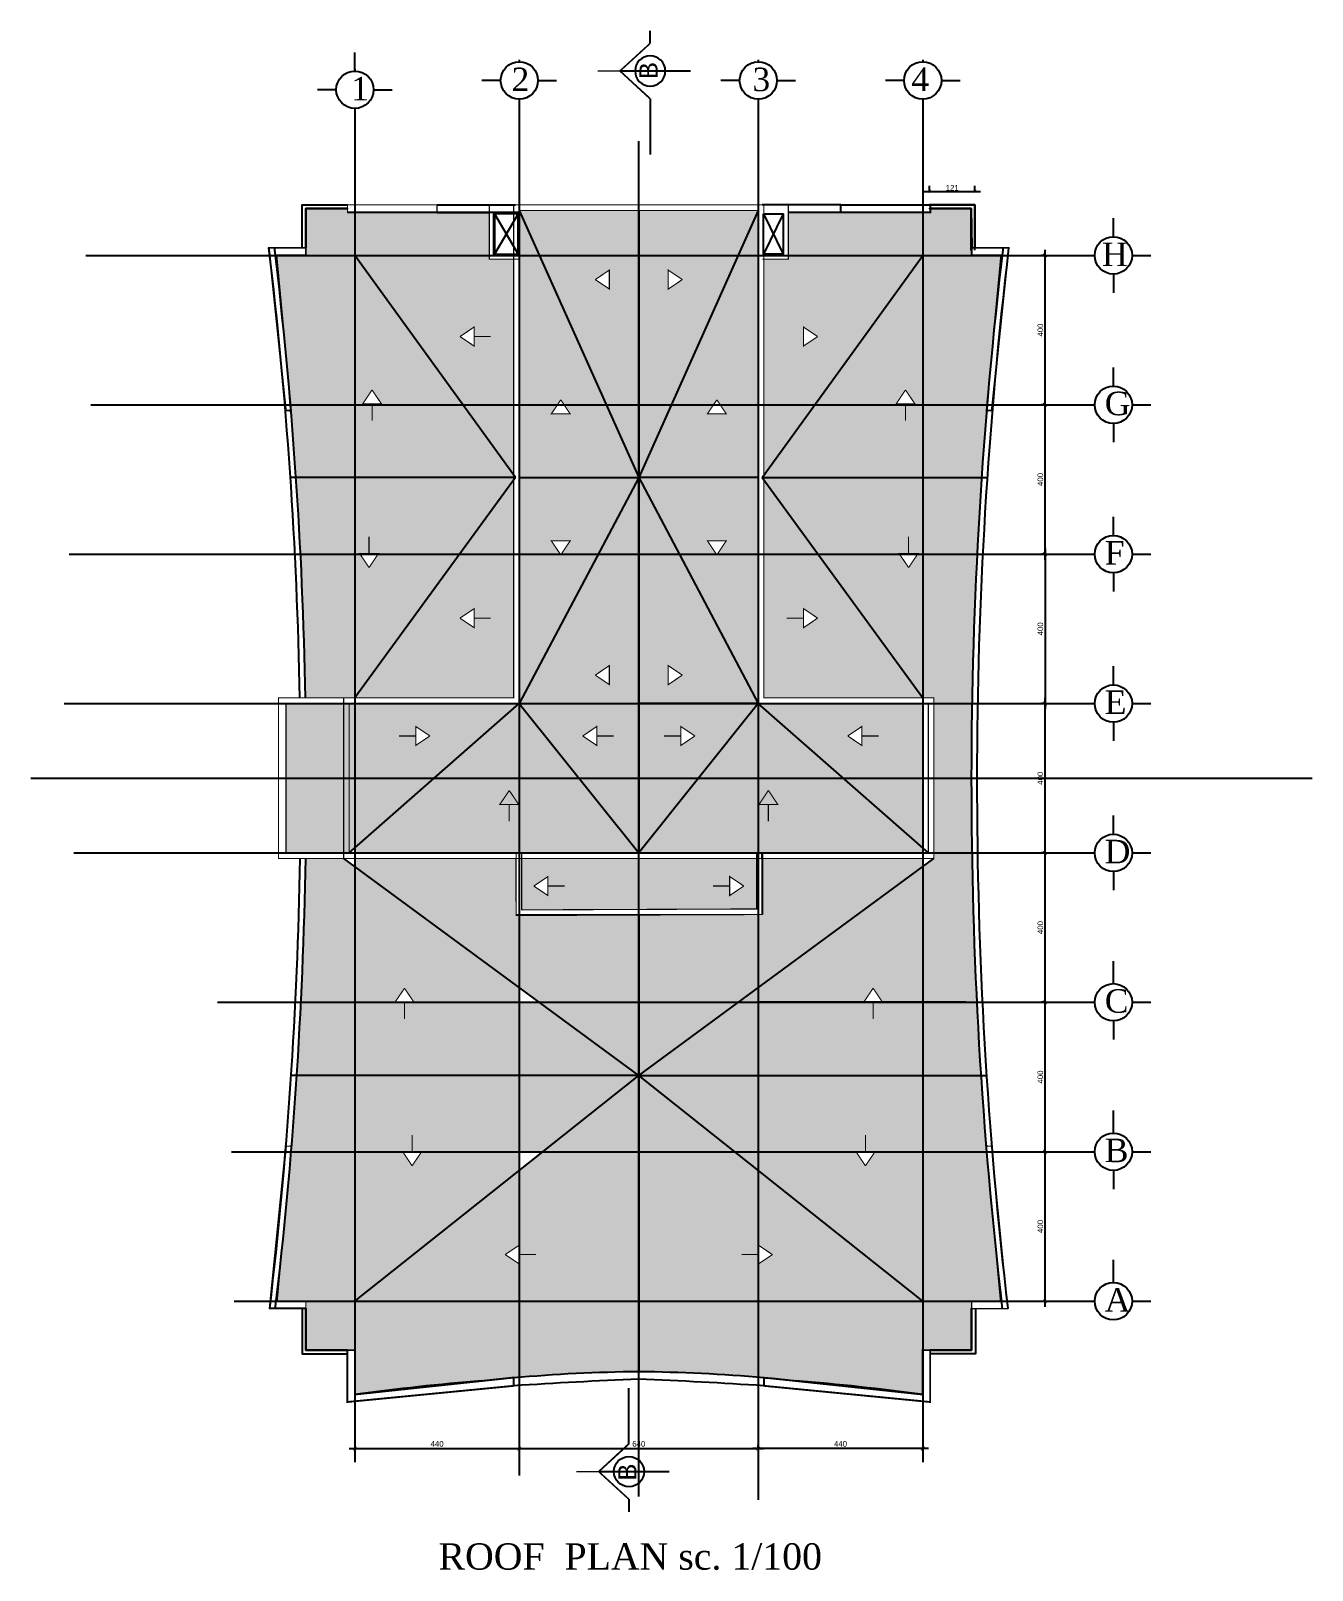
# Model space of a CAD drawing. Extents: x 250879 to 348495, y -51522 to -9360.
# Drawn here: x 250879 to 254311, y -23814 to -19691 of the extents above; entities that cross this region are included whole.
import ezdxf

# ---------------------------------------------------------------- set-up
doc = ezdxf.new("R2010")
doc.units = 0
doc.linetypes.add('Dashed', pattern=[0.75, 0.5, -0.25])
doc.layers.get('0').update_dxf_attribs({"linetype": 'CONTINUOUS'})
doc.layers.get('DEFPOINTS').update_dxf_attribs({"color": 9, "linetype": 'CONTINUOUS'})
for name, color, linetype in [('AXIS', 1, 'CONTINUOUS'), ('CURTAIN', 150, 'CONTINUOUS'), ('DIM', 3, 'CONTINUOUS'), ('FURNITURE', 4, 'CONTINUOUS'), ('HATCH', 8, 'CONTINUOUS'), ('TEXT', 3, 'CONTINUOUS'), ('WALL', 7, 'CONTINUOUS'), ('WALL1', 2, 'CONTINUOUS')]:
    doc.layers.add(name, color=color, linetype=linetype)
doc.styles.get("Standard").update_dxf_attribs({"font": 'sanss___.ttf', "height": 15})
doc.styles.add('style2', font='romantic.ttf', dxfattribs={"height": 50})
doc.dimstyles.get("Standard").update_dxf_attribs({"dimtxt": 15, "dimasz": 10, "dimexe": 10, "dimexo": 30, "dimgap": 5, "dimtad": 1, "dimdec": 0, "dimdsep": 46, "dimtxsty": 'Standard', "dimblk1": 'ARCHTICK', "dimblk2": 'ARCHTICK', "dimsah": 1, "dimcen": 2.5, "dimdle": 15, "dimclrd": 3, "dimclre": 3, "dimclrt": 3, "dimazin": 0, "dimtfac": 1, "dimtdec": 0, "dimtmove": 2, "dimatfit": 2, "dimldrblk": 'ARCHTICK', "dimfxl": 1.0455, "dimfxlon": 1, "dimtolj": 1, "dimtzin": 0, "dimarcsym": 0})
doc.dimstyles.new('STANDARD$0', dxfattribs={"dimscale": 0, "dimtxt": 12, "dimasz": 8, "dimexe": 15, "dimexo": 0.0625, "dimgap": 2, "dimtad": 1, "dimdec": 0, "dimzin": 0, "dimdsep": 46, "dimtxsty": 'Standard', "dimblk1": 'ARCHTICK', "dimblk2": 'ARCHTICK', "dimsah": 1, "dimcen": 0.09, "dimdle": 15, "dimclrd": 3, "dimclre": 3, "dimclrt": 3, "dimazin": 0, "dimtfac": 1, "dimtdec": 0, "dimtofl": 0, "dimtmove": 1, "dimatfit": 3, "dimldrblk": 'ARCHTICK', "dimfxl": 1.0455, "dimfxlon": 1, "dimtolj": 1, "dimtzin": 0, "dimarcsym": 0})
pattern_1 = [(0, (-18892.62, 0), (4.7625, 9.525), [0, -9.525])]

msp = doc.modelspace()

# ---------------------------------------------------------------- texts
at = {"layer": 'DIM', "char_height": 49, "width": 359.60498, "rotation": 90}
for insert, attachment_point in [((252508.93972, -19820.55852), 1), ((252452.12838, -23528.02555), 3)]:
    msp.add_mtext('B', dxfattribs=dict(at, insert=insert, attachment_point=attachment_point))
at = {"layer": 'TEXT', "attachment_point": 1, "style": 'style2'}
for s, insert, char_height, width in [('1', (251737.04486, -19814.76536), 63, 240.4607), ('2', (252166.44069, -19789.99297), 63, 240.4607), ('3', (252811.77424, -19789.99297), 63, 240.4607), ('4', (253237.35489, -19789.99297), 63, 240.4607), ('H', (253748.09968, -20258.49089), 63, 240.4607), ('G', (253755.65878, -20657.71826), 63, 240.4607), ('F', (253755.65878, -21057.71826), 63, 240.4607), ('E', (253755.65878, -21457.71826), 63, 240.4607), ('D', (253755.65878, -21857.71826), 63, 240.4607), ('C', (253755.65878, -22257.71826), 63, 240.4607), ('B', (253755.65878, -22657.88285), 63, 240.46074), ('A', (253755.65878, -23058.04743), 63, 240.46074), ('ROOF  PLAN sc. 1/100', (251970.72425, -23741.49597), 70.56, 3056.2551)]:
    msp.add_mtext(s, dxfattribs=dict(at, insert=insert, char_height=char_height, width=width))

# ---------------------------------------------------------------- blocks, each defined once
blk = doc.blocks.new('_ARCHTICK')
at = {"color": 0, "linetype": 'ByBlock', "const_width": 0.15}
blk.add_lwpolyline([(-0.5, -0.5), (0.5, 0.5)], dxfattribs=at)
blk = doc.blocks.new('*D1137')
at = {"layer": 'DEFPOINTS', "color": 0, "linetype": 'ByBlock', "ltscale": 3, "transparency": 16777216}
for p in [(251746.7, -23480.1), (252187.2, -23480.1), (252187.2, -23487.9)]:
    blk.add_point(p, dxfattribs=at)
at = {"layer": 'WALL1', "color": 3, "linetype": 'ByBlock', "lineweight": -2, "ltscale": 3, "transparency": 16777216}
for p, q in [((251731.7, -23487.9), (252202.2, -23487.9)), ((251746.7, -23487.9), (251746.7, -23497.9)), ((252187.2, -23487.9), (252187.2, -23497.9))]:
    blk.add_line(p, q, dxfattribs=at)
at = {"layer": 'WALL1', "color": 3, "linetype": 'ByBlock', "lineweight": -2, "ltscale": 3, "transparency": 16777216, "xscale": 10, "yscale": 10, "zscale": 10, "rotation": 180}
blk.add_blockref('_ARCHTICK', (251746.7, -23487.9), dxfattribs=at)
at = {"layer": 'WALL1', "color": 3, "linetype": 'ByBlock', "lineweight": -2, "ltscale": 3, "transparency": 16777216, "xscale": 10, "yscale": 10, "zscale": 10}
blk.add_blockref('_ARCHTICK', (252187.2, -23487.9), dxfattribs=at)
at = {"layer": 'WALL1', "color": 3, "linetype": 'ByBlock', "ltscale": 3, "transparency": 16777216, "insert": (251967, -23475.2), "char_height": 15, "attachment_point": 5}
blk.add_mtext('\\A1;440', dxfattribs=at)
blk = doc.blocks.new('*D1138')
at = {"layer": 'DEFPOINTS', "color": 0, "linetype": 'ByBlock', "ltscale": 3, "transparency": 16777216}
for p in [(252187.2, -23480.1), (252827.5, -23487.9), (252827.5, -23487.9)]:
    blk.add_point(p, dxfattribs=at)
at = {"layer": 'WALL1', "color": 3, "linetype": 'ByBlock', "lineweight": -2, "ltscale": 3, "transparency": 16777216}
for p, q in [((252172.2, -23487.9), (252842.5, -23487.9)), ((252187.2, -23487.9), (252187.2, -23497.9)), ((252827.5, -23487.9), (252827.5, -23477.9))]:
    blk.add_line(p, q, dxfattribs=at)
at = {"layer": 'WALL1', "color": 3, "linetype": 'ByBlock', "lineweight": -2, "ltscale": 3, "transparency": 16777216, "xscale": 10, "yscale": 10, "zscale": 10, "rotation": 180}
blk.add_blockref('_ARCHTICK', (252187.2, -23487.9), dxfattribs=at)
at = {"layer": 'WALL1', "color": 3, "linetype": 'ByBlock', "lineweight": -2, "ltscale": 3, "transparency": 16777216, "xscale": 10, "yscale": 10, "zscale": 10}
blk.add_blockref('_ARCHTICK', (252827.5, -23487.9), dxfattribs=at)
at = {"layer": 'WALL1', "color": 3, "linetype": 'ByBlock', "ltscale": 3, "transparency": 16777216, "insert": (252507.4, -23475.2), "char_height": 15, "attachment_point": 5}
blk.add_mtext('\\A1;640', dxfattribs=at)
blk = doc.blocks.new('*D1139')
at = {"layer": 'DEFPOINTS', "color": 0, "linetype": 'ByBlock', "ltscale": 3, "transparency": 16777216}
for p in [(253529, -22693), (253595.8, -22693), (253586.4, -23093.2)]:
    blk.add_point(p, dxfattribs=at)
at = {"layer": 'WALL1', "color": 3, "linetype": 'ByBlock', "lineweight": -2, "ltscale": 3, "transparency": 16777216}
for p, q in [((253594.8, -22693), (253605.8, -22693)), ((253595.8, -23108.2), (253595.8, -22678)), ((253595.8, -23093.2), (253605.8, -23093.2))]:
    blk.add_line(p, q, dxfattribs=at)
at = {"layer": 'WALL1', "color": 3, "linetype": 'ByBlock', "lineweight": -2, "ltscale": 3, "transparency": 16777216, "xscale": 10, "yscale": 10, "zscale": 10}
for p, rotation in [((253595.8, -22693), 90), ((253595.8, -23093.2), 270)]:
    blk.add_blockref('_ARCHTICK', p, dxfattribs=dict(at, rotation=rotation))
at = {"layer": 'WALL1', "color": 3, "linetype": 'ByBlock', "ltscale": 3, "transparency": 16777216, "insert": (253583.1, -22893.1), "char_height": 15, "attachment_point": 5, "rotation": 90}
blk.add_mtext('\\A1;400', dxfattribs=at)
blk = doc.blocks.new('*D1140')
at = {"layer": 'DEFPOINTS', "color": 0, "linetype": 'ByBlock', "ltscale": 3, "transparency": 16777216}
for p in [(253595.8, -22292.8), (253595.8, -22292.8), (253529, -22693)]:
    blk.add_point(p, dxfattribs=at)
at = {"layer": 'WALL1', "color": 3, "linetype": 'ByBlock', "lineweight": -2, "ltscale": 3, "transparency": 16777216}
for p, q in [((253595.8, -22292.8), (253585.8, -22292.8)), ((253595.8, -22708), (253595.8, -22277.8)), ((253594.8, -22693), (253605.8, -22693))]:
    blk.add_line(p, q, dxfattribs=at)
at = {"layer": 'WALL1', "color": 3, "linetype": 'ByBlock', "lineweight": -2, "ltscale": 3, "transparency": 16777216, "xscale": 10, "yscale": 10, "zscale": 10}
for p, rotation in [((253595.8, -22292.8), 90), ((253595.8, -22693), 270)]:
    blk.add_blockref('_ARCHTICK', p, dxfattribs=dict(at, rotation=rotation))
at = {"layer": 'WALL1', "color": 3, "linetype": 'ByBlock', "ltscale": 3, "transparency": 16777216, "insert": (253583.1, -22492.9), "char_height": 15, "attachment_point": 5, "rotation": 90}
blk.add_mtext('\\A1;400', dxfattribs=at)
blk = doc.blocks.new('*D1141')
at = {"layer": 'DEFPOINTS', "color": 0, "linetype": 'ByBlock', "ltscale": 3, "transparency": 16777216}
for p in [(253595.8, -21892.8), (253595.8, -21892.8), (253595.8, -22292.8)]:
    blk.add_point(p, dxfattribs=at)
at = {"layer": 'WALL1', "color": 3, "linetype": 'ByBlock', "lineweight": -2, "ltscale": 3, "transparency": 16777216}
for p, q in [((253595.8, -22307.8), (253595.8, -21877.8)), ((253595.8, -21892.8), (253585.8, -21892.8)), ((253595.8, -22292.8), (253585.8, -22292.8))]:
    blk.add_line(p, q, dxfattribs=at)
at = {"layer": 'WALL1', "color": 3, "linetype": 'ByBlock', "lineweight": -2, "ltscale": 3, "transparency": 16777216, "xscale": 10, "yscale": 10, "zscale": 10}
for p, rotation in [((253595.8, -21892.8), 90), ((253595.8, -22292.8), 270)]:
    blk.add_blockref('_ARCHTICK', p, dxfattribs=dict(at, rotation=rotation))
at = {"layer": 'WALL1', "color": 3, "linetype": 'ByBlock', "ltscale": 3, "transparency": 16777216, "insert": (253583.1, -22092.8), "char_height": 15, "attachment_point": 5, "rotation": 90}
blk.add_mtext('\\A1;400', dxfattribs=at)
blk = doc.blocks.new('*D1142')
at = {"layer": 'DEFPOINTS', "color": 0, "linetype": 'ByBlock', "ltscale": 3, "transparency": 16777216}
for p in [(253595.8, -21492.8), (253595.8, -21492.8), (253595.8, -21892.8)]:
    blk.add_point(p, dxfattribs=at)
at = {"layer": 'WALL1', "color": 3, "linetype": 'ByBlock', "lineweight": -2, "ltscale": 3, "transparency": 16777216}
for p, q in [((253595.8, -21492.8), (253585.8, -21492.8)), ((253595.8, -21907.8), (253595.8, -21477.8)), ((253595.8, -21892.8), (253585.8, -21892.8))]:
    blk.add_line(p, q, dxfattribs=at)
at = {"layer": 'WALL1', "color": 3, "linetype": 'ByBlock', "lineweight": -2, "ltscale": 3, "transparency": 16777216, "xscale": 10, "yscale": 10, "zscale": 10}
for p, rotation in [((253595.8, -21492.8), 90), ((253595.8, -21892.8), 270)]:
    blk.add_blockref('_ARCHTICK', p, dxfattribs=dict(at, rotation=rotation))
at = {"layer": 'WALL1', "color": 3, "linetype": 'ByBlock', "ltscale": 3, "transparency": 16777216, "insert": (253583.1, -21692.8), "char_height": 15, "attachment_point": 5, "rotation": 90}
blk.add_mtext('\\A1;400', dxfattribs=at)
blk = doc.blocks.new('*D1143')
at = {"layer": 'DEFPOINTS', "color": 0, "linetype": 'ByBlock', "ltscale": 3, "transparency": 16777216}
for p in [(253595.8, -20692.8), (253595.8, -20692.8), (253595.8, -21092.8)]:
    blk.add_point(p, dxfattribs=at)
at = {"layer": 'WALL1', "color": 3, "linetype": 'ByBlock', "lineweight": -2, "ltscale": 3, "transparency": 16777216}
for p, q in [((253595.8, -20692.8), (253585.8, -20692.8)), ((253595.8, -21107.8), (253595.8, -20677.8)), ((253595.8, -21092.8), (253585.8, -21092.8))]:
    blk.add_line(p, q, dxfattribs=at)
at = {"layer": 'WALL1', "color": 3, "linetype": 'ByBlock', "lineweight": -2, "ltscale": 3, "transparency": 16777216, "xscale": 10, "yscale": 10, "zscale": 10}
for p, rotation in [((253595.8, -20692.8), 90), ((253595.8, -21092.8), 270)]:
    blk.add_blockref('_ARCHTICK', p, dxfattribs=dict(at, rotation=rotation))
at = {"layer": 'WALL1', "color": 3, "linetype": 'ByBlock', "ltscale": 3, "transparency": 16777216, "insert": (253583.1, -20892.8), "char_height": 15, "attachment_point": 5, "rotation": 90}
blk.add_mtext('\\A1;400', dxfattribs=at)
blk = doc.blocks.new('*D1144')
at = {"layer": 'DEFPOINTS', "color": 0, "linetype": 'ByBlock', "ltscale": 3, "transparency": 16777216}
for p in [(253595.8, -20292.8), (253595.8, -20292.8), (253595.8, -20692.8)]:
    blk.add_point(p, dxfattribs=at)
at = {"layer": 'WALL1', "color": 3, "linetype": 'ByBlock', "lineweight": -2, "ltscale": 3, "transparency": 16777216}
for p, q in [((253595.8, -20707.8), (253595.8, -20277.8)), ((253595.8, -20292.8), (253585.8, -20292.8)), ((253595.8, -20692.8), (253585.8, -20692.8))]:
    blk.add_line(p, q, dxfattribs=at)
at = {"layer": 'WALL1', "color": 3, "linetype": 'ByBlock', "lineweight": -2, "ltscale": 3, "transparency": 16777216, "xscale": 10, "yscale": 10, "zscale": 10}
for p, rotation in [((253595.8, -20292.8), 90), ((253595.8, -20692.8), 270)]:
    blk.add_blockref('_ARCHTICK', p, dxfattribs=dict(at, rotation=rotation))
at = {"layer": 'WALL1', "color": 3, "linetype": 'ByBlock', "ltscale": 3, "transparency": 16777216, "insert": (253583.1, -20492.8), "char_height": 15, "attachment_point": 5, "rotation": 90}
blk.add_mtext('\\A1;400', dxfattribs=at)
blk = doc.blocks.new('*D1145')
at = {"layer": 'DEFPOINTS', "color": 0, "linetype": 'ByBlock', "ltscale": 3, "transparency": 16777216}
for p in [(252827.5, -23480.1), (252827.5, -23487.9), (253268, -23480.1)]:
    blk.add_point(p, dxfattribs=at)
at = {"layer": 'WALL1', "color": 3, "linetype": 'ByBlock', "lineweight": -2, "ltscale": 3, "transparency": 16777216}
for p, q in [((253283, -23487.9), (252812.5, -23487.9)), ((252827.5, -23487.9), (252827.5, -23497.9)), ((253268, -23487.9), (253268, -23497.9))]:
    blk.add_line(p, q, dxfattribs=at)
at = {"layer": 'WALL1', "color": 3, "linetype": 'ByBlock', "lineweight": -2, "ltscale": 3, "transparency": 16777216, "xscale": 10, "yscale": 10, "zscale": 10, "rotation": 180}
blk.add_blockref('_ARCHTICK', (252827.5, -23487.9), dxfattribs=at)
at = {"layer": 'WALL1', "color": 3, "linetype": 'ByBlock', "lineweight": -2, "ltscale": 3, "transparency": 16777216, "xscale": 10, "yscale": 10, "zscale": 10}
blk.add_blockref('_ARCHTICK', (253268, -23487.9), dxfattribs=at)
at = {"layer": 'WALL1', "color": 3, "linetype": 'ByBlock', "ltscale": 3, "transparency": 16777216, "insert": (253047.8, -23475.2), "char_height": 15, "attachment_point": 5}
blk.add_mtext('\\A1;440', dxfattribs=at)
blk = doc.blocks.new('*D1146')
at = {"layer": 'DEFPOINTS', "color": 0, "linetype": 'ByBlock', "ltscale": 3, "transparency": 16777216}
for p in [(253558.5, -21092.8), (253558.5, -21492.8), (253595.8, -21492.8)]:
    blk.add_point(p, dxfattribs=at)
at = {"layer": 'WALL1', "color": 3, "linetype": 'ByBlock', "lineweight": -2, "ltscale": 3, "transparency": 16777216}
for p, q in [((253594.8, -21092.8), (253605.8, -21092.8)), ((253595.8, -21077.8), (253595.8, -21507.8)), ((253594.8, -21492.8), (253605.8, -21492.8))]:
    blk.add_line(p, q, dxfattribs=at)
at = {"layer": 'WALL1', "color": 3, "linetype": 'ByBlock', "lineweight": -2, "ltscale": 3, "transparency": 16777216, "xscale": 10, "yscale": 10, "zscale": 10}
for p, rotation in [((253595.8, -21092.8), 90), ((253595.8, -21492.8), 270)]:
    blk.add_blockref('_ARCHTICK', p, dxfattribs=dict(at, rotation=rotation))
at = {"layer": 'WALL1', "color": 3, "linetype": 'ByBlock', "ltscale": 3, "transparency": 16777216, "insert": (253583.1, -21292.8), "char_height": 15, "attachment_point": 5, "rotation": 90}
blk.add_mtext('\\A1;400', dxfattribs=at)
blk = doc.blocks.new('sec')
at = {"layer": 'WALL'}
for p, q in [((0, 105.9), (0, 319.4)), ((0, 105.9), (-115.7, 0)), ((-115.7, 0), (153.7, 0)), ((0, -105.9), (0, -153.8))]:
    blk.add_line(p, q, dxfattribs=at)
at = {"layer": 'WALL', "const_width": 6}
for points in [[(0, 105.9), (-115.7, 0), (-201.5, 0)], [(0, -105.9), (-115.7, 0)]]:
    blk.add_lwpolyline(points, dxfattribs=at)
at = {"layer": 'WALL'}
blk.add_circle((0, 0), 57.9, dxfattribs=at)
blk = doc.blocks.new('*D1136')
at = {"layer": 'DEFPOINTS', "color": 0, "linetype": 'Continuous', "transparency": 16777216}
for p in [(253407.4, -20121.3), (253286.4, -20157.7), (253407.4, -20157.7)]:
    blk.add_point(p, dxfattribs=at)
at = {"layer": 'WALL', "color": 3, "linetype": 'Continuous', "lineweight": -2, "transparency": 16777216}
for p, q in [((253286.4, -20122.3), (253286.4, -20106.3)), ((253407.4, -20122.3), (253407.4, -20106.3)), ((253271.4, -20121.3), (253422.4, -20121.3))]:
    blk.add_line(p, q, dxfattribs=at)
at = {"layer": 'WALL', "color": 3, "linetype": 'Continuous', "lineweight": -2, "transparency": 16777216, "xscale": 8, "yscale": 8, "zscale": 8, "rotation": 180}
blk.add_blockref('_ARCHTICK', (253286.4, -20121.3), dxfattribs=at)
at = {"layer": 'WALL', "color": 3, "linetype": 'Continuous', "lineweight": -2, "transparency": 16777216, "xscale": 8, "yscale": 8, "zscale": 8}
blk.add_blockref('_ARCHTICK', (253407.4, -20121.3), dxfattribs=at)
at = {"layer": 'WALL', "color": 3, "linetype": 'Continuous', "transparency": 16777216, "insert": (253346.9, -20111.8), "char_height": 15, "attachment_point": 5}
blk.add_mtext('\\A1;121', dxfattribs=at)

# ---------------------------------------------------------------- dimensions: what is measured, and where the dimension line sits
at = {"layer": 'WALL', "linetype": 'Continuous'}
dim = msp.add_linear_dim(base=(253407.41612, -20121.30092), p1=(253286.35277, -20157.66838), p2=(253407.41612, -20157.66838), dimstyle='STANDARD$0', override={"dimscale": 1}, dxfattribs=at)
dim.commit()
dim.dimension.update_dxf_attribs({"geometry": '*D1136', "text_midpoint": (253346.88444, -20111.80092)})
at = {"layer": 'WALL1', "linetype": 'ByBlock', "ltscale": 3}
for base, p1, p2, picture, middle in [((253595.81733, -20292.83296), (253595.81733, -20692.83296), (253595.81733, -20292.83296), '*D1144', (253583.09099, -20492.83296)), ((253595.81733, -20692.83296), (253595.81733, -21092.83296), (253595.81733, -20692.83296), '*D1143', (253583.09099, -20892.83296)), ((253595.81733, -21492.83296), (253595.81733, -21892.83296), (253595.81733, -21492.83296), '*D1142', (253583.09099, -21692.83296)), ((253595.81733, -21892.83296), (253595.81733, -22292.83296), (253595.81733, -21892.83296), '*D1141', (253583.09099, -22092.83296)), ((253595.81733, -22292.83296), (253529.00221, -22692.99755), (253595.81733, -22292.83296), '*D1140', (253583.09099, -22492.91526))]:
    dim = msp.add_linear_dim(base=base, p1=p1, p2=p2, angle=90, dimstyle='Standard', override={"dimtmove": 1}, dxfattribs=at)
    dim.commit()
    dim.dimension.update_dxf_attribs({"geometry": picture, "text_midpoint": middle})
for base, p1, p2, angle, picture, middle in [((253595.81733, -21492.83296), (253558.51369, -21092.83296), (253558.51369, -21492.83296), 90, '*D1146', (253583.09099, -21292.83296)), ((253595.81733, -22692.99755), (253586.35033, -23093.16214), (253529.00221, -22692.99755), 90, '*D1139', (253583.09099, -22893.07984)), ((252827.52534, -23487.90626), (253268.00221, -23480.11855), (252827.52534, -23480.11855), 180, '*D1145', (253047.76377, -23475.17992))]:
    dim = msp.add_linear_dim(base=base, p1=p1, p2=p2, angle=angle, dimstyle='Standard', dxfattribs=at)
    dim.commit()
    dim.dimension.update_dxf_attribs({"geometry": picture, "text_midpoint": middle})
dim = msp.add_linear_dim(base=(252187.20641, -23487.90626), p1=(251746.72953, -23480.11855), p2=(252187.20641, -23480.11855), dimstyle='Standard', dxfattribs=at)
dim.commit()
dim.dimension.update_dxf_attribs({"geometry": '*D1137', "text_midpoint": (251966.96797, -23475.17992)})
dim = msp.add_linear_dim(base=(252827.52534, -23487.90626), p1=(252187.20641, -23480.11855), p2=(252827.52534, -23487.90626), dimstyle='Standard', override={"dimtmove": 1}, dxfattribs=at)
dim.commit()
dim.dimension.update_dxf_attribs({"geometry": '*D1138', "text_midpoint": (252507.36587, -23475.16964)})

# ---------------------------------------------------------------- hatches: boundary and pattern name
at = {"layer": 'AXIS'}
h = msp.add_hatch(dxfattribs=at)
h.set_pattern_fill('DOTS', color=256, scale=10, style=0)
h.set_pattern_definition([(0, (-18892.62, 0), (7.9375, 15.875), [0, -15.875])])
h.paths.add_polyline_path([(252823.02086, -21907.83296), (252507.36587, -21907.83296), (252507.36587, -22044.14992), (252823.02086, -22042.89259)])
h.paths.add_polyline_path([(252750.87872, -21981.53314), (252750.87872, -21956.19963), (252788.62211, -21981.53314), (252750.87872, -22006.86665)], flags=16)
h.paths.add_polyline_path([(252507.36587, -21907.83296), (252193.6885, -21907.83296), (252193.6885, -22045.39937), (252507.36587, -22044.14992)])
h.paths.add_polyline_path([(252263.85303, -21981.53314), (252263.85303, -22006.86665), (252226.10963, -21981.53314), (252263.85303, -21956.19963)], flags=16)
h.paths.add_polyline_path([(253055.35748, -21692.91526), (252827.52534, -21692.91526), (252827.52534, -21892.83296), (253253.00221, -21892.83296), (253268.00221, -21892.83296), (253268.00221, -21879.65996)])
h.paths.add_polyline_path([(253268.00221, -21692.91526), (253055.35748, -21692.91526), (253268.00221, -21879.65996)], flags=17)
h.paths.add_polyline_path([(253268.00221, -21492.83296), (252827.52534, -21492.83296), (253055.35748, -21692.91526), (253268.00221, -21692.91526)])
h.paths.add_polyline_path([(253104.81389, -21579.654), (253104.81389, -21604.98751), (253067.0705, -21579.654), (253104.81389, -21554.32049)], flags=16)
h.paths.add_polyline_path([(252827.52534, -21492.83296), (252827.52534, -21692.91526), (253055.35748, -21692.91526)])
h.paths.add_polyline_path([(252827.52534, -21492.83296), (252667.37974, -21692.91526), (252827.52534, -21692.91526)])
h.paths.add_polyline_path([(252827.52534, -21492.83296), (252507.36587, -21492.83296), (252507.36587, -21692.91526), (252667.37974, -21692.91526)])
h.paths.add_polyline_path([(252657.6753, -21579.654), (252619.93191, -21604.98751), (252619.93191, -21579.654), (252619.93191, -21554.32049)], flags=16)
h.paths.add_polyline_path([(252827.52534, -21692.91526), (252667.37974, -21692.91526), (252507.36587, -21892.83296), (252827.52534, -21892.83296)])
h.paths.add_polyline_path([(252667.37974, -21692.91526), (252507.36587, -21692.91526), (252507.36587, -21892.83296)], flags=17)
h.paths.add_polyline_path([(252507.36587, -21492.83296), (252187.20641, -21492.83296), (252347.35201, -21692.91526), (252507.36587, -21692.91526)])
h.paths.add_polyline_path([(252394.79984, -21579.654), (252394.79984, -21604.98751), (252357.05644, -21579.654), (252394.79984, -21554.32049)], flags=16)
h.paths.add_polyline_path([(252507.36587, -21692.91526), (252347.35201, -21692.91526), (252507.36587, -21892.83296)], flags=17)
h.paths.add_polyline_path([(252347.35201, -21692.91526), (252187.20641, -21692.91526), (252187.20641, -21892.83296), (252507.36587, -21892.83296)])
h.paths.add_polyline_path([(252187.20641, -21692.91526), (251959.37427, -21692.91526), (251746.72953, -21879.65996), (251746.72953, -21892.83296), (252187.20641, -21892.83296)])
h.paths.add_polyline_path([(252187.20641, -21492.83296), (252187.20641, -21692.91526), (252347.35201, -21692.91526)], flags=17)
h.paths.add_polyline_path([(252187.20641, -21492.83296), (251959.37427, -21692.91526), (252187.20641, -21692.91526)])
h.paths.add_polyline_path([(252187.20641, -21492.83296), (251746.72953, -21492.83296), (251746.72953, -21692.91526), (251959.37427, -21692.91526)])
h.paths.add_polyline_path([(251947.66125, -21579.654), (251909.91785, -21604.98751), (251909.91785, -21579.654), (251909.91785, -21554.32049)], flags=16)
h.paths.add_polyline_path([(251746.72953, -21492.83296), (251562.29841, -21492.83296), (251562.29841, -21692.91526), (251746.72953, -21692.91526)])
h.paths.add_polyline_path([(251746.72953, -21692.91526), (251562.29841, -21692.91526), (251562.29841, -21892.83296), (251731.72953, -21892.83296), (251746.72953, -21879.65996)])
h.paths.add_polyline_path([(252616.08484, -21092.83296), (252507.36587, -21092.83296), (252507.36587, -21492.83296), (252827.52534, -21492.83296)])
h.paths.add_polyline_path([(252586.27638, -21391.41534), (252624.01978, -21416.74885), (252586.27638, -21442.08236), (252586.27638, -21416.74885)], flags=16)
h.paths.add_polyline_path([(252827.52534, -21092.83296), (252717.7022, -21092.83296), (252716.43314, -21094.72368), (252715.16409, -21092.83296), (252616.08484, -21092.83296), (252827.52534, -21492.83296)], flags=17)
h.paths.add_polyline_path([(252827.52534, -20887.16003), (252507.36587, -20887.16003), (252616.08484, -21092.83296), (252715.16409, -21092.83296), (252691.09963, -21056.98029), (252716.43314, -21056.98029), (252741.76666, -21056.98029), (252717.7022, -21092.83296), (252827.52534, -21092.83296)])
h.paths.add_polyline_path([(252827.52534, -20692.83296), (252725.31759, -20692.83296), (252741.76666, -20717.33977), (252716.43314, -20717.33977), (252691.09963, -20717.33977), (252707.54869, -20692.83296), (252594.44268, -20692.83296), (252507.36587, -20887.16003), (252827.52534, -20887.16003)])
h.paths.add_polyline_path([(252827.52534, -20172.66838), (252594.44268, -20692.83296), (252707.54869, -20692.83296), (252716.43314, -20679.59638), (252725.31759, -20692.83296), (252827.52534, -20692.83296)])
h.paths.add_polyline_path([(252827.52534, -20172.66838), (252507.36587, -20172.66838), (252507.36587, -20692.83296), (252594.44268, -20692.83296)])
h.paths.add_polyline_path([(252624.01978, -20357.57121), (252586.27638, -20382.90472), (252586.27638, -20357.57121), (252586.27638, -20332.23769)], flags=16)
h.paths.add_polyline_path([(252507.36587, -20172.66838), (252187.20641, -20172.66838), (252420.28907, -20692.83296), (252507.36587, -20692.83296)])
h.paths.add_polyline_path([(252428.45537, -20332.23769), (252428.45537, -20357.57121), (252428.45537, -20382.90472), (252390.71197, -20357.57121)], flags=16)
h.paths.add_polyline_path([(252507.36587, -20692.83296), (252420.28907, -20692.83296), (252507.36587, -20887.16003)], flags=17)
h.paths.add_polyline_path([(252594.44268, -20692.83296), (252507.36587, -20692.83296), (252507.36587, -20887.16003)])
h.paths.add_polyline_path([(252420.28907, -20692.83296), (252307.18305, -20692.83296), (252323.63212, -20717.33977), (252298.2986, -20717.33977), (252272.96509, -20717.33977), (252289.41415, -20692.83296), (252187.20641, -20692.83296), (252187.20641, -20887.16003), (252507.36587, -20887.16003)])
h.paths.add_polyline_path([(252187.20641, -20172.66838), (252187.20641, -20692.83296), (252289.41415, -20692.83296), (252298.2986, -20679.59638), (252307.18305, -20692.83296), (252420.28907, -20692.83296)])
h.paths.add_polyline_path([(252507.36587, -20887.16003), (252187.20641, -20887.16003), (252187.20641, -21092.83296), (252297.02955, -21092.83296), (252272.96509, -21056.98029), (252298.2986, -21056.98029), (252323.63212, -21056.98029), (252299.56766, -21092.83296), (252398.64691, -21092.83296)])
h.paths.add_polyline_path([(252507.36587, -20887.16003), (252398.64691, -21092.83296), (252507.36587, -21092.83296)], flags=17)
h.paths.add_polyline_path([(252507.36587, -20887.16003), (252507.36587, -21092.83296), (252616.08484, -21092.83296)])
h.paths.add_polyline_path([(252507.36587, -21092.83296), (252398.64691, -21092.83296), (252187.20641, -21492.83296), (252507.36587, -21492.83296)])
h.paths.add_polyline_path([(252428.45537, -21391.41534), (252428.45537, -21416.74885), (252428.45537, -21442.08236), (252390.71197, -21416.74885)], flags=16)
h.paths.add_polyline_path([(252398.64691, -21092.83296), (252299.56766, -21092.83296), (252298.2986, -21094.72368), (252297.02955, -21092.83296), (252187.20641, -21092.83296), (252187.20641, -21492.83296)], flags=17)
h.paths.add_polyline_path([(251959.37427, -21692.91526), (251746.72953, -21692.91526), (251746.72953, -21879.65996)])
at = {"layer": 'CURTAIN', "linetype": 'Continuous'}
h = msp.add_hatch(dxfattribs=at)
h.set_pattern_fill('DOTS', color=256, scale=6, style=0)
h.set_pattern_definition(pattern_1)
h.paths.add_polyline_path([(252107.04359, -20177.66838), (251746.72953, -20177.66838), (251746.72953, -20292.83296), (252107.04359, -20292.83296)])
h.paths.add_polyline_path([(252172.20641, -20302.83296), (252107.04359, -20302.83296), (252107.04359, -20292.83296), (251746.72953, -20292.83296), (252036.11992, -20692.83296), (252172.20641, -20692.83296)])
h.paths.add_polyline_path([(252066.05863, -20484.78181), (252066.05863, -20510.11532), (252066.05863, -20535.44883), (252028.31524, -20510.11532)], flags=16)
h.paths.add_polyline_path([(252172.20641, -20692.83296), (252036.11992, -20692.83296), (252172.20641, -20880.93387)])
h.paths.add_polyline_path([(252172.20641, -20893.3479), (252026.99093, -21092.83296), (252172.20641, -21092.83296)])
h.paths.add_polyline_path([(252172.20641, -21092.83296), (252026.99093, -21092.83296), (251746.72953, -21477.83296), (252172.20641, -21477.83296)])
h.paths.add_polyline_path([(252066.05863, -21238.87123), (252066.05863, -21264.20474), (252066.05863, -21289.53825), (252028.31524, -21264.20474)], flags=16)
h.paths.add_polyline_path([(252026.99093, -21092.83296), (251808.77921, -21092.83296), (251784.68508, -21128.72985), (251760.59095, -21092.83296), (251746.72953, -21092.83296), (251746.72953, -21477.83296)])
h.paths.add_polyline_path([(252172.20641, -20893.3479), (252172.20641, -20887.16003), (251746.72953, -20887.16003), (251746.72953, -21092.83296), (251760.59095, -21092.83296), (251759.35157, -21090.98646), (251784.68508, -21090.98646), (251810.01859, -21090.98646), (251808.77921, -21092.83296), (252026.99093, -21092.83296)])
h.paths.add_polyline_path([(252036.11992, -20692.83296), (251746.72953, -20692.83296), (251746.72953, -20887.16003), (252172.20641, -20887.16003), (252172.20641, -20880.93387)])
h.paths.add_polyline_path([(251746.72953, -20292.83296), (251746.72953, -20692.83296), (251792.839, -20692.83296), (251792.839, -20690.82187), (251767.50549, -20690.82187), (251792.839, -20653.07848), (251818.17251, -20690.82187), (251792.839, -20690.82187), (251792.839, -20692.83296), (252036.11992, -20692.83296)])
h.paths.add_polyline_path([(251746.72953, -20177.66838), (251726.89589, -20177.66838), (251726.89589, -20167.66838), (251615.66618, -20167.66838), (251615.66618, -20272.66838), (251615.50159, -20272.66838), (251615.50159, -20292.83296), (251746.72953, -20292.83296)])
h.paths.add_polyline_path([(251746.72953, -20292.83296), (251536.58053, -20292.83296), (251551.1823, -20447.09997, -0.00511184), (251574.32417, -20692.83296), (251746.72953, -20692.83296)])
h.paths.add_polyline_path([(251746.72953, -20692.83296), (251574.32417, -20692.83296, -0.0040361542), (251589.04376, -20887.16003), (251746.72953, -20887.16003)])
h.paths.add_polyline_path([(251746.72953, -20887.16003), (251589.04376, -20887.16003, -0.0042670362), (251601.19169, -21092.83296), (251746.72953, -21092.83296)])
h.paths.add_polyline_path([(251746.72953, -21092.83296), (251601.19169, -21092.83296, -0.0079786978), (251614.48128, -21477.83296), (251746.72953, -21477.83296)])
h = msp.add_hatch(dxfattribs=at)
h.set_pattern_fill('DOTS', color=256, scale=6, style=0)
h.set_pattern_definition(pattern_1)
h.paths.add_polyline_path([(253268.00221, -20177.66838), (252907.85451, -20177.66838), (252907.85451, -20292.83296), (253268.00221, -20292.83296)])
h.paths.add_polyline_path([(253397.41612, -20167.66838), (253288.16857, -20167.66838), (253288.16857, -20177.66838), (253268.00221, -20177.66838), (253268.00221, -20292.83296), (253399.23015, -20292.83296), (253399.23015, -20272.66838)])
h.paths.add_polyline_path([(253268.00221, -20292.83296), (252907.85451, -20292.83296), (252907.85451, -20302.83296), (252842.52534, -20302.83296), (252842.52534, -20692.83296), (252978.61182, -20692.83296)])
h.paths.add_polyline_path([(252986.41651, -20510.11532), (252948.67312, -20535.44883), (252948.67312, -20510.11532), (252948.67312, -20484.78181)], flags=16)
h.paths.add_polyline_path([(253268.00221, -20292.83296), (252978.61182, -20692.83296), (253221.89275, -20692.83296), (253221.89275, -20690.82187), (253196.55923, -20690.82187), (253221.89275, -20653.07848), (253247.22626, -20690.82187), (253221.89275, -20690.82187), (253221.89275, -20692.83296), (253268.00221, -20692.83296)])
h.paths.add_polyline_path([(253463.54945, -20447.09997), (253478.15122, -20292.83296), (253268.00221, -20292.83296), (253268.00221, -20692.83296), (253440.40757, -20692.83296, -0.00511184)])
h.paths.add_polyline_path([(253440.40757, -20692.83296), (253268.00221, -20692.83296), (253268.00221, -20887.16003), (253425.68799, -20887.16003, -0.0040361542)])
h.paths.add_polyline_path([(253268.00221, -20692.83296), (252978.61182, -20692.83296), (252842.52534, -20880.93387), (252842.52534, -20887.16003), (253268.00221, -20887.16003)])
h.paths.add_polyline_path([(253268.00221, -20887.16003), (252842.52534, -20887.16003), (252842.52534, -20893.3479), (252987.74082, -21092.83296), (253205.95254, -21092.83296), (253204.71315, -21090.98646), (253230.04667, -21090.98646), (253255.38018, -21090.98646), (253254.1408, -21092.83296), (253268.00221, -21092.83296)])
h.paths.add_polyline_path([(253425.68799, -20887.16003), (253268.00221, -20887.16003), (253268.00221, -21092.83296), (253413.54006, -21092.83296, -0.0042670362)])
h.paths.add_polyline_path([(253413.54006, -21092.83296), (253268.00221, -21092.83296), (253268.00221, -21477.83296), (253298.00221, -21477.83296), (253298.00221, -21492.83296), (253399.98155, -21492.83296, -0.0082894218)])
h.paths.add_polyline_path([(253268.00221, -21092.83296), (253254.1408, -21092.83296), (253230.04667, -21128.72985), (253205.95254, -21092.83296), (252987.74082, -21092.83296), (253268.00221, -21477.83296)], flags=17)
h.paths.add_polyline_path([(252987.74082, -21092.83296), (252842.52534, -21092.83296), (252842.52534, -21477.83296), (253268.00221, -21477.83296)])
h.paths.add_polyline_path([(252948.67312, -21289.53825), (252948.67312, -21264.20474), (252948.67312, -21238.87123), (252986.41651, -21264.20474)], flags=16)
h.paths.add_polyline_path([(252842.52534, -20893.3479), (252842.52534, -21092.83296), (252987.74082, -21092.83296)], flags=17)
h.paths.add_polyline_path([(252978.61182, -20692.83296), (252842.52534, -20692.83296), (252842.52534, -20880.93387)])
h = msp.add_hatch(dxfattribs=at)
h.set_pattern_fill('DOTS', color=256, scale=6, style=0)
h.set_pattern_definition(pattern_1)
h.paths.add_polyline_path([(253268.00221, -21929.89133), (253268.00221, -21907.83296), (252838.02086, -21907.83296), (252838.02086, -22057.83296), (252827.52534, -22057.87477), (252827.52534, -22253.76465)])
h.paths.add_polyline_path([(253268.00221, -21929.89133), (252827.52534, -22253.76465), (252827.52534, -22292.83296), (253109.73233, -22292.83296), (253135.06585, -22255.08957), (253160.39936, -22292.83296), (253268.00221, -22292.83296)])
h.paths.add_polyline_path([(253399.68719, -21892.83296), (253298.00221, -21892.83296), (253298.00221, -21907.83296), (253268.00221, -21929.89133), (253268.00221, -22292.83296), (253383.00221, -22292.83296), (253412.65602, -22292.83296, -0.008289017)])
h.paths.add_polyline_path([(253398.17738, -21692.91526), (253298.00221, -21692.91526), (253298.00221, -21892.83296), (253399.68719, -21892.83296, -0.004140532)])
h.paths.add_polyline_path([(253399.98155, -21492.83296), (253298.00221, -21492.83296), (253298.00221, -21692.91526), (253398.17738, -21692.91526, -0.0041439912)])
h.paths.add_polyline_path([(253412.65602, -22292.83296), (253268.00221, -22292.83296), (253268.00221, -22489.17112), (253423.88586, -22489.17112, -0.0040729229)])
h.paths.add_polyline_path([(253423.88586, -22489.17112), (253268.00221, -22489.17112), (253268.00221, -22692.99755), (253438.94449, -22692.99755, -0.004232874)])
h.paths.add_polyline_path([(253438.94449, -22692.99755), (253268.00221, -22692.99755), (253268.00221, -23093.16214), (253476.07906, -23093.16214), (253461.97019, -22941.1241, -0.0051609757)])
h.paths.add_polyline_path([(253399.23015, -23093.16214), (253268.00221, -23093.16214), (253268.00221, -23224.22549), (253288.00221, -23224.22549), (253399.06557, -23224.22549), (253399.06557, -23113.16214), (253399.23015, -23113.16214)])
h.paths.add_polyline_path([(253268.00221, -23093.16214), (252827.52534, -23093.16214), (252827.52534, -23296.99398, -0.0008867474), (252842.82317, -23298.29613), (252862.82312, -23299.88112), (252862.82312, -23299.88119), (252927.53821, -23306.79401, -0.0144207333), (253268.00221, -23343.16214), (253268.00221, -23224.22549)])
h.paths.add_polyline_path([(252827.52534, -22743.397), (252827.52534, -22943.02991), (252865.26873, -22968.36342), (252827.52534, -22993.69694), (252827.52534, -23093.16214), (253268.00221, -23093.16214)])
h.paths.add_polyline_path([(253268.00221, -22692.99755), (253139.92487, -22692.99755), (253114.59136, -22730.74095), (253089.25785, -22692.99755), (252827.52534, -22692.99755), (252827.52534, -22743.397), (253268.00221, -23093.16214)])
h.paths.add_polyline_path([(253268.00221, -22489.17112), (252827.52534, -22489.17112), (252827.52534, -22692.99755), (253268.00221, -22692.99755)])
h.paths.add_polyline_path([(253268.00221, -22292.83296), (252830.00221, -22292.83296), (252827.52534, -22292.83296), (252827.52534, -22489.17112), (253268.00221, -22489.17112)])
h.paths.add_polyline_path([(252827.52534, -22057.87477), (252507.36587, -22059.15004), (252507.36587, -22292.83296), (252774.39132, -22292.83296), (252827.52534, -22253.76465)])
h.paths.add_polyline_path([(252827.52534, -22253.76465), (252774.39132, -22292.83296), (252827.52534, -22292.83296)])
h.paths.add_polyline_path([(252827.52534, -22292.83296), (252774.39132, -22292.83296), (252507.36587, -22489.17112), (252827.52534, -22489.17112)])
h.paths.add_polyline_path([(252827.52534, -22489.17112), (252507.36587, -22489.17112), (252764.05477, -22692.99755), (252827.52534, -22692.99755)])
h.paths.add_polyline_path([(252507.36587, -22489.17112), (252507.36587, -22692.99755), (252764.05477, -22692.99755)])
h.paths.add_polyline_path([(252827.52534, -22692.99755), (252764.05477, -22692.99755), (252827.52534, -22743.397)])
h.paths.add_polyline_path([(252827.52534, -22743.397), (252764.05477, -22692.99755), (252507.36587, -22692.99755), (252507.36587, -23093.16214), (252827.52534, -23093.16214)])
h.paths.add_polyline_path([(252827.52534, -23093.16214), (252507.36587, -23093.16214), (252507.36587, -23282.22058, -0.018517361), (252827.52534, -23296.99398)])
h.paths.add_polyline_path([(252507.36587, -23093.16214), (252187.20641, -23093.16214), (252187.20641, -23297.49408, -0.020152236), (252507.36587, -23282.22055)])
h.paths.add_polyline_path([(252507.36587, -22692.99755), (252250.67697, -22692.99755), (252187.20641, -22743.397), (252187.20641, -23093.16214), (252507.36587, -23093.16214)])
h.paths.add_polyline_path([(252507.36587, -22489.17112), (252250.67697, -22692.99755), (252507.36587, -22692.99755)])
h.paths.add_polyline_path([(252507.36587, -22489.17112), (252187.20641, -22489.17112), (252187.20641, -22692.99755), (252250.67697, -22692.99755)])
h.paths.add_polyline_path([(252240.34043, -22292.83296), (252187.20641, -22292.83296), (252187.20641, -22489.17112), (252507.36587, -22489.17112)])
h.paths.add_polyline_path([(252507.36587, -22292.83296), (252240.34043, -22292.83296), (252507.36587, -22489.17112)])
h.paths.add_polyline_path([(252507.36587, -22059.15004), (252187.20641, -22060.42531), (252187.20641, -22253.76465), (252240.34043, -22292.83296), (252507.36587, -22292.83296)])
h.paths.add_polyline_path([(252178.08055, -21907.83296), (251746.72953, -21907.83296), (251746.72953, -21929.89133), (252187.20641, -22253.76465), (252187.20641, -22060.42531), (252178.6885, -22060.45924), (252178.6885, -22057.83296), (252178.67804, -22057.83296)])
h.paths.add_polyline_path([(251746.72953, -21929.89133), (251746.72953, -22292.83296), (251854.33239, -22292.83296), (251879.6659, -22255.08957), (251904.99941, -22292.83296), (252187.20641, -22292.83296), (252187.20641, -22253.76465)])
h.paths.add_polyline_path([(252187.20641, -22292.83296), (251746.72953, -22292.83296), (251746.72953, -22489.17112), (252187.20641, -22489.17112)])
h.paths.add_polyline_path([(252187.20641, -22489.17112), (251746.72953, -22489.17112), (251746.72953, -22692.99755), (252187.20641, -22692.99755)])
h.paths.add_polyline_path([(252187.20641, -22743.397), (252187.20641, -22692.99755), (251925.4739, -22692.99755), (251900.14039, -22730.74095), (251874.80687, -22692.99755), (251746.72953, -22692.99755), (251746.72953, -23093.16214)])
h.paths.add_polyline_path([(252187.20641, -22743.397), (251746.72953, -23093.16214), (252187.20641, -23093.16214), (252187.20641, -22993.69694), (252149.46302, -22968.36342), (252187.20641, -22943.02991)])
h.paths.add_polyline_path([(252187.20641, -23093.16214), (251746.72953, -23093.16214), (251746.72953, -23343.16214, -0.0144207333), (252087.19354, -23306.79401), (252171.90564, -23297.74512), (252171.90579, -23298.87333, -0.0009655032), (252187.20641, -23297.49408)])
h.paths.add_polyline_path([(251746.72953, -23093.16214), (251615.50159, -23093.16214), (251615.50159, -23113.16214), (251615.66618, -23113.16214), (251615.66618, -23224.22549), (251726.72953, -23224.22549), (251746.72953, -23224.22549)])
h.paths.add_polyline_path([(251746.72953, -22692.99755), (251576.00356, -22692.99755, -0.0054322373), (251551.85011, -22950.9459), (251538.65269, -23093.16214), (251615.50159, -23093.16214), (251615.83077, -23093.16214), (251746.72953, -23093.16214)])
h.paths.add_polyline_path([(251746.72953, -22489.17112), (251591.09983, -22489.17112, -0.0042854254), (251576.00356, -22692.99755), (251746.72953, -22692.99755)])
h.paths.add_polyline_path([(251746.72953, -22292.83296), (251602.32525, -22292.83296, -0.0041234271), (251591.09983, -22489.17112), (251746.72953, -22489.17112)])
h.paths.add_polyline_path([(251746.72953, -21929.89133), (251716.72953, -21907.83296), (251614.92347, -21907.83296, -0.0080771661), (251602.32525, -22292.83296), (251746.72953, -22292.83296)])
h.paths.add_polyline_path([(252774.39132, -22292.83296), (252507.36587, -22292.83296), (252507.36587, -22489.17112)])

# ---------------------------------------------------------------- linework, layer by layer
at = {"layer": 'AXIS'}
for p, q in [((251746.72953, -19799.16447), (251746.72953, -19749.16447)), ((252187.20641, -19768.99297), (252187.20641, -19774.39208)), ((252827.52534, -19768.99297), (252827.52534, -19774.39208)), ((253268.00221, -19768.99297), (253268.00221, -19774.39208)), ((251746.72953, -19793.76536), (251746.72953, -19799.16447)), ((252137.20641, -19824.39208), (252087.20641, -19824.39208)), ((252237.20641, -19824.39208), (252287.20641, -19824.39208)), ((252777.52534, -19824.39208), (252727.52534, -19824.39208)), ((252877.52534, -19824.39208), (252927.52534, -19824.39208)), ((253218.00221, -19824.39208), (253168.00221, -19824.39208)), ((253318.00221, -19824.39208), (253368.00221, -19824.39208)), ((251696.72953, -19849.16447), (251646.72953, -19849.16447)), ((251796.72953, -19849.16447), (251846.72953, -19849.16447)), ((251746.72953, -19898.76536), (251746.72953, -23524.12587)), ((251746.72953, -19899.16447), (251746.72953, -19949.16447)), ((252187.20641, -19873.99297), (252187.20641, -23560.35853)), ((252187.20641, -19874.39208), (252187.20641, -19924.39208)), ((252827.52534, -19874.39208), (252827.52534, -23624.74944)), ((252827.52534, -19874.39208), (252827.52534, -19924.39208)), ((253268.00221, -19873.99297), (253268.00221, -23524.12587)), ((253268.00221, -19874.39208), (253268.00221, -19924.39208)), ((252507.36587, -23615.82722), (252507.36587, -19986.90096)), ((252184.07698, -20181.28058), (252120.67732, -20289.39423)), ((252120.67732, -20181.28058), (252184.07698, -20289.39423)), ((252841.15029, -20181.28058), (252894.22078, -20289.39423)), ((252894.22078, -20181.28058), (252841.15029, -20289.39423)), ((253778.74701, -20242.89), (253778.74701, -20192.89)), ((251026.34861, -20292.83296), (253728.74704, -20292.83296)), ((253828.74701, -20292.89), (253878.74701, -20292.89)), ((253778.74701, -20342.89), (253778.74701, -20392.89)), ((253778.74701, -20642.89), (253778.74701, -20592.89)), ((251039.34656, -20692.83296), (253728.74704, -20692.83296)), ((253828.74701, -20692.89), (253878.74701, -20692.89)), ((253778.74701, -20742.89), (253778.74701, -20792.89)), ((253778.74701, -21042.89), (253778.74701, -20992.89)), ((250981.16338, -21092.83296), (253728.74704, -21092.83296)), ((253828.74701, -21092.89), (253878.74701, -21092.89)), ((253778.74701, -21142.89), (253778.74701, -21192.89)), ((253778.74701, -21442.89), (253778.74701, -21392.89)), ((250968.03902, -21492.83296), (253728.74704, -21492.83296)), ((253828.74701, -21492.89), (253878.74701, -21492.89)), ((253778.74701, -21542.89), (253778.74701, -21592.89)), ((250878.50653, -21692.91526), (254311.39586, -21692.91526)), ((253778.74701, -21842.89), (253778.74701, -21792.89)), ((250993.97021, -21892.83296), (253728.74704, -21892.83296)), ((253828.74701, -21892.89), (253878.74701, -21892.89)), ((253778.74701, -21942.89), (253778.74701, -21992.89)), ((253778.74701, -22242.89), (253778.74701, -22182.46136)), ((251378.88976, -22292.83296), (253728.74704, -22292.83296)), ((253828.74701, -22292.89), (253878.74701, -22292.89)), ((253778.74701, -22342.89), (253778.74701, -22392.89)), ((253778.74701, -22643.05459), (253778.74701, -22582.62594)), ((251415.91447, -22692.99755), (253728.74704, -22692.99755)), ((253828.74701, -22693.05459), (253878.74701, -22693.05459)), ((253778.74701, -22743.05459), (253778.74701, -22793.05459)), ((253778.74701, -23043.21918), (253778.74701, -22982.79053)), ((251423.19866, -23093.16214), (253728.74704, -23093.16214)), ((253828.74701, -23093.21918), (253878.74701, -23093.21918))]:
    msp.add_line(p, q, dxfattribs=at)
for centre in [(252187.20641, -19824.39208), (252827.52534, -19824.39208), (253268.00221, -19824.39208), (251746.72953, -19849.16447), (253778.74701, -20292.89), (253778.74701, -20692.89), (253778.74701, -21092.89), (253778.74701, -21492.89), (253778.74701, -21892.89), (253778.74701, -22292.89), (253778.74701, -22693.05459), (253778.74701, -23093.21918)]:
    msp.add_circle(centre, 50, dxfattribs=at)
at = {"layer": 'FURNITURE', "ltscale": 3}
for p, q in [((251966.89589, -20177.66838), (252107.04359, -20177.66838)), ((253048.16857, -20177.66838), (252908.02086, -20177.66838))]:
    msp.add_line(p, q, dxfattribs=at)
at = {"layer": 'FURNITURE'}
for p, q in [((252187.20641, -20172.66838), (252507.36587, -20887.16003)), ((252507.36587, -20172.66838), (252507.36587, -21892.83296)), ((252827.52534, -20172.66838), (252507.36587, -20887.16003)), ((252176.71089, -20887.16003), (251746.72953, -20292.83296)), ((252838.02086, -20887.16003), (253268.00221, -20292.83296)), ((252176.71089, -20887.16003), (251574.92764, -20887.16003)), ((252176.71089, -20887.16003), (251746.72953, -21477.83296)), ((252187.20641, -20887.16003), (252507.36587, -20887.16003)), ((252507.36587, -20887.16003), (252187.20641, -21492.83296)), ((252827.52534, -20887.16003), (252507.36587, -20887.16003)), ((252507.36587, -20887.16003), (252827.52534, -21492.83296)), ((252838.02086, -20887.16003), (253439.80411, -20887.16003)), ((252838.02086, -20887.16003), (253268.00221, -21477.83296)), ((251731.72953, -21892.83296), (252187.20641, -21492.83296)), ((252187.20641, -21492.83296), (252507.36587, -21892.83296)), ((252827.52534, -21492.83296), (252507.36587, -21892.83296)), ((252827.52534, -21492.83296), (252507.36587, -21492.83296)), ((253283.00221, -21892.83296), (252827.52534, -21492.83296)), ((252507.36587, -22489.17112), (251716.72953, -21907.83296)), ((252507.36587, -22489.17112), (253298.00221, -21907.83296)), ((252507.36587, -22057.83296), (252507.36587, -23282.22058)), ((252507.36587, -22489.17112), (251576.994, -22489.17112)), ((251746.72953, -23093.16214), (252507.36587, -22489.17112)), ((253268.00221, -23093.16214), (252507.36587, -22489.17112)), ((252507.36587, -22489.17112), (253437.73775, -22489.17112))]:
    msp.add_line(p, q, dxfattribs=at)
for points in [[(251605.66618, -20272.66838), (251605.66618, -20157.66838), (251726.72953, -20157.66838)], [(253407.41612, -20278.73173), (253407.41612, -20157.66838), (253286.35277, -20157.66838)], [(251605.66618, -23113.16214), (251605.66618, -23234.22549), (251726.72953, -23234.22549)], [(253409.06557, -23113.16214), (253409.06557, -23234.22549), (253288.00221, -23234.22549)]]:
    msp.add_lwpolyline(points, dxfattribs=at)
for points in [[(251615.66618, -20167.66838), (251615.66618, -20272.66838), (251615.66618, -20167.66838), (251726.72953, -20167.66838)], [(253397.41612, -20167.66838), (253397.41612, -20278.73173), (253397.41612, -20167.66838), (253286.35277, -20167.66838)], [(253399.06557, -23224.22549), (253399.06557, -23113.16214), (253399.06557, -23224.22549), (253288.00221, -23224.22549)]]:
    msp.add_lwpolyline(points, close=True, dxfattribs=at)
at = {"layer": 'FURNITURE', "const_width": 3}
msp.add_lwpolyline([(252357.05644, -21579.654), (252394.79984, -21604.98751), (252394.79984, -21579.654)], dxfattribs=at)
at = {"layer": 'FURNITURE', "ltscale": 3}
msp.add_lwpolyline([(251615.66618, -23224.22549), (251615.66618, -23113.16214), (251615.66618, -23224.22549), (251726.72953, -23224.22549)], close=True, dxfattribs=at)
at = {"layer": 'HATCH', "linetype": 'ByBlock', "ltscale": 3}
msp.add_line((253383.00221, -22292.83296), (252830.00221, -22292.83296), dxfattribs=at)
at = {"layer": 'WALL', "linetype": 'Continuous'}
for p, q in [((252187.63368, -20177.66838), (251726.89589, -20177.66838)), ((251966.89589, -20157.66838), (252177.04359, -20157.66838)), ((253048.16857, -20157.66838), (252838.02086, -20157.66838)), ((253288.16857, -20177.66838), (252908.02086, -20177.66838)), ((253286.35277, -20157.66838), (253407.41612, -20157.66838)), ((253286.35277, -20167.66838), (253397.41612, -20167.66838)), ((253397.41612, -20167.66838), (253399.23015, -20272.66838)), ((253407.41612, -20157.66838), (253407.41612, -20272.66838)), ((252838.02086, -21907.83296), (252838.02086, -21892.83296)), ((252838.02086, -21892.83296), (252838.02086, -22057.83296))]:
    msp.add_line(p, q, dxfattribs=at)
at = {"layer": 'WALL', "ltscale": 3}
msp.add_line((252071.59697, -20177.66838), (251969.08296, -20177.66838), dxfattribs=at)
msp.add_line((252071.59697, -20177.66838), (251969.08296, -20177.66838), dxfattribs=at)
at = {"layer": 'WALL', "linetype": 'Continuous', "ltscale": 3}
for p, q in [((251518.98186, -23113.16214), (251562.26281, -22677.99755)), ((251615.83077, -23113.16214), (251518.98186, -23113.16214)), ((251538.98186, -23093.16214), (251615.83077, -23093.16214))]:
    msp.add_line(p, q, dxfattribs=at)
at = {"layer": 'WALL', "linetype": 'Continuous', "const_width": 3}
for points in [[(252507.36587, -20157.66838), (252172.20641, -20157.66838), (252172.20641, -21477.83296), (251542.29841, -21477.83296), (251542.29841, -21907.83296), (252507.36587, -21907.83296), (252507.36587, -21892.83296), (251562.29841, -21892.83296), (251562.29841, -21492.83296), (252187.20641, -21492.83296), (252187.20641, -20172.66838), (252507.36587, -20172.66838)], [(251726.89589, -20157.66838), (251726.89589, -20177.66838), (251966.89589, -20177.66838), (251966.89589, -20157.66838), (251726.89589, -20157.66838)], [(252187.37277, -20157.66838), (252117.04359, -20157.66838), (252107.04359, -20157.66838), (252107.04359, -20292.83296), (252107.04359, -20302.83296), (252187.37277, -20302.83296)], [(252187.37277, -20157.66838), (252187.37277, -20177.66838), (252117.04359, -20177.66838), (252117.04359, -20292.83296), (252187.37277, -20292.83296), (252187.37277, -20177.66838)], [(253253.00221, -21892.83296), (252507.36587, -21892.83296), (252507.36587, -21907.83296), (253298.00221, -21907.83296), (253298.00221, -21477.83296), (252842.52534, -21477.83296), (252842.52534, -20157.66838), (252507.36587, -20157.66838)], [(252837.85451, -20157.66838), (252897.85451, -20157.66838), (252907.85451, -20157.66838), (252907.85451, -20292.83296), (252907.85451, -20302.83296), (252837.85451, -20302.83296)], [(252827.52534, -21477.83296), (252827.52534, -20172.66838), (252507.36587, -20172.66838)], [(253253.00221, -21892.83296), (253283.00221, -21892.83296), (253283.00221, -21492.83296), (252827.52534, -21492.83296), (252827.52534, -20172.66838), (252507.36587, -20172.66838)], [(252390.71197, -20357.57121), (252428.45537, -20332.23769), (252428.45537, -20357.57121)], [(252390.71197, -20357.57121), (252428.45537, -20382.90472), (252428.45537, -20357.57121)], [(252624.01978, -20357.57121), (252586.27638, -20332.23769), (252586.27638, -20357.57121)], [(252624.01978, -20357.57121), (252586.27638, -20382.90472), (252586.27638, -20357.57121)], [(252028.31524, -20510.11532), (252066.05863, -20484.78181), (252066.05863, -20510.11532)], [(252986.41651, -20510.11532), (252948.67312, -20484.78181), (252948.67312, -20510.11532)], [(252028.31524, -20510.11532), (252066.05863, -20535.44883), (252066.05863, -20510.11532)], [(252110.94883, -20510.11532), (252066.05863, -20510.11532)], [(252110.94883, -20510.11532), (252066.05863, -20510.11532)], [(252986.41651, -20510.11532), (252948.67312, -20535.44883), (252948.67312, -20510.11532)], [(251792.839, -20653.07848), (251767.50549, -20690.82187), (251792.839, -20690.82187)], [(251792.839, -20653.07848), (251767.50549, -20690.82187), (251792.839, -20690.82187)], [(251792.839, -20653.07848), (251818.17251, -20690.82187), (251792.839, -20690.82187)], [(251792.839, -20653.07848), (251818.17251, -20690.82187), (251792.839, -20690.82187)], [(253221.89275, -20653.07848), (253196.55923, -20690.82187), (253221.89275, -20690.82187)], [(253221.89275, -20653.07848), (253196.55923, -20690.82187), (253221.89275, -20690.82187)], [(253221.89275, -20653.07848), (253247.22626, -20690.82187), (253221.89275, -20690.82187)], [(253221.89275, -20653.07848), (253247.22626, -20690.82187), (253221.89275, -20690.82187)], [(251792.839, -20735.71207), (251792.839, -20690.82187)], [(251792.839, -20735.71207), (251792.839, -20690.82187)], [(251792.839, -20735.71207), (251792.839, -20690.82187)], [(251792.839, -20735.71207), (251792.839, -20690.82187)], [(252298.2986, -20679.59638), (252272.96509, -20717.33977), (252298.2986, -20717.33977)], [(252298.2986, -20679.59638), (252323.63212, -20717.33977), (252298.2986, -20717.33977)], [(252716.43314, -20679.59638), (252691.09963, -20717.33977), (252716.43314, -20717.33977)], [(252716.43314, -20679.59638), (252741.76666, -20717.33977), (252716.43314, -20717.33977)], [(253221.89275, -20735.71207), (253221.89275, -20690.82187)], [(253221.89275, -20735.71207), (253221.89275, -20690.82187)], [(253221.89275, -20735.71207), (253221.89275, -20690.82187)], [(253221.89275, -20735.71207), (253221.89275, -20690.82187)], [(251784.68508, -21046.09626), (251784.68508, -21090.98646)], [(251784.68508, -21046.09626), (251784.68508, -21090.98646)], [(251784.68508, -21046.09626), (251784.68508, -21090.98646)], [(251784.68508, -21046.09626), (251784.68508, -21090.98646)], [(252298.2986, -21094.72368), (252272.96509, -21056.98029), (252298.2986, -21056.98029)], [(252298.2986, -21094.72368), (252323.63212, -21056.98029), (252298.2986, -21056.98029)], [(252716.43314, -21094.72368), (252691.09963, -21056.98029), (252716.43314, -21056.98029)], [(252716.43314, -21094.72368), (252741.76666, -21056.98029), (252716.43314, -21056.98029)], [(253230.04667, -21046.09626), (253230.04667, -21090.98646)], [(253230.04667, -21046.09626), (253230.04667, -21090.98646)], [(253230.04667, -21046.09626), (253230.04667, -21090.98646)], [(253230.04667, -21046.09626), (253230.04667, -21090.98646)], [(251784.68508, -21128.72985), (251759.35157, -21090.98646), (251784.68508, -21090.98646)], [(251784.68508, -21128.72985), (251759.35157, -21090.98646), (251784.68508, -21090.98646)], [(251784.68508, -21128.72985), (251810.01859, -21090.98646), (251784.68508, -21090.98646)], [(251784.68508, -21128.72985), (251810.01859, -21090.98646), (251784.68508, -21090.98646)], [(253230.04667, -21128.72985), (253204.71315, -21090.98646), (253230.04667, -21090.98646)], [(253230.04667, -21128.72985), (253204.71315, -21090.98646), (253230.04667, -21090.98646)], [(253230.04667, -21128.72985), (253255.38018, -21090.98646), (253230.04667, -21090.98646)], [(253230.04667, -21128.72985), (253255.38018, -21090.98646), (253230.04667, -21090.98646)], [(252028.31524, -21264.20474), (252066.05863, -21238.87123), (252066.05863, -21264.20474)], [(252028.31524, -21264.20474), (252066.05863, -21289.53825), (252066.05863, -21264.20474)], [(252110.94883, -21264.20474), (252066.05863, -21264.20474)], [(252110.94883, -21264.20474), (252066.05863, -21264.20474)], [(252903.78292, -21264.20474), (252948.67312, -21264.20474)], [(252903.78292, -21264.20474), (252948.67312, -21264.20474)], [(252986.41651, -21264.20474), (252948.67312, -21238.87123), (252948.67312, -21264.20474)], [(252986.41651, -21264.20474), (252948.67312, -21289.53825), (252948.67312, -21264.20474)], [(252390.71197, -21416.74885), (252428.45537, -21391.41534), (252428.45537, -21416.74885)], [(252624.01978, -21416.74885), (252586.27638, -21391.41534), (252586.27638, -21416.74885)], [(252390.71197, -21416.74885), (252428.45537, -21442.08236), (252428.45537, -21416.74885)], [(252624.01978, -21416.74885), (252586.27638, -21442.08236), (252586.27638, -21416.74885)], [(251716.72953, -21477.83296), (251542.29841, -21477.83296), (251542.29841, -21907.83296), (251716.72953, -21907.83296)], [(251843.42139, -21477.83296), (251716.72953, -21477.83296), (251716.72953, -21907.83296), (251794.1161, -21907.83296)], [(253171.31036, -21477.83296), (253298.00221, -21477.83296), (253298.00221, -21907.83296), (253220.61565, -21907.83296)], [(251843.42139, -21492.83296), (251731.72953, -21492.83296), (251731.72953, -21892.83296), (251794.1161, -21892.83296)], [(253171.31036, -21492.83296), (253283.00221, -21492.83296), (253283.00221, -21892.83296), (253220.61565, -21892.83296)], [(251947.66125, -21579.654), (251909.91785, -21554.32049), (251909.91785, -21579.654)], [(252357.05644, -21579.654), (252394.79984, -21554.32049), (252394.79984, -21579.654)], [(252657.6753, -21579.654), (252619.93191, -21554.32049), (252619.93191, -21579.654)], [(253067.0705, -21579.654), (253104.81389, -21554.32049), (253104.81389, -21579.654)], [(251865.02766, -21579.654), (251909.91785, -21579.654)], [(251865.02766, -21579.654), (251909.91785, -21579.654)], [(251947.66125, -21579.654), (251909.91785, -21604.98751), (251909.91785, -21579.654)], [(252439.69004, -21579.654), (252394.79984, -21579.654)], [(252439.69004, -21579.654), (252394.79984, -21579.654)], [(252575.04171, -21579.654), (252619.93191, -21579.654)], [(252575.04171, -21579.654), (252619.93191, -21579.654)], [(252657.6753, -21579.654), (252619.93191, -21604.98751), (252619.93191, -21579.654)], [(253067.0705, -21579.654), (253104.81389, -21604.98751), (253104.81389, -21579.654)], [(253149.70409, -21579.654), (253104.81389, -21579.654)], [(253149.70409, -21579.654), (253104.81389, -21579.654)], [(252160.2522, -21725.58381), (252134.91869, -21763.32721), (252160.2522, -21763.32721)], [(252160.2522, -21725.58381), (252134.91869, -21763.32721), (252160.2522, -21763.32721)], [(252160.2522, -21725.58381), (252185.58571, -21763.32721), (252160.2522, -21763.32721)], [(252160.2522, -21725.58381), (252185.58571, -21763.32721), (252160.2522, -21763.32721)], [(252160.2522, -21808.2174), (252160.2522, -21763.32721)], [(252160.2522, -21808.2174), (252160.2522, -21763.32721)], [(252160.2522, -21808.2174), (252160.2522, -21763.32721)], [(252160.2522, -21808.2174), (252160.2522, -21763.32721)], [(252854.47955, -21725.58381), (252829.14603, -21763.32721), (252854.47955, -21763.32721)], [(252854.47955, -21725.58381), (252829.14603, -21763.32721), (252854.47955, -21763.32721)], [(252854.47955, -21725.58381), (252879.81306, -21763.32721), (252854.47955, -21763.32721)], [(252854.47955, -21725.58381), (252879.81306, -21763.32721), (252854.47955, -21763.32721)], [(252854.47955, -21808.2174), (252854.47955, -21763.32721)], [(252854.47955, -21808.2174), (252854.47955, -21763.32721)], [(252854.47955, -21808.2174), (252854.47955, -21763.32721)], [(252854.47955, -21808.2174), (252854.47955, -21763.32721)], [(252838.02086, -21892.83296), (252838.02086, -22057.83296), (252178.6885, -22060.45924), (252178.6885, -21907.83296), (252178.6885, -21892.83296)], [(252823.02086, -21892.83296), (252823.02086, -22042.89259), (252193.6885, -22045.39937), (252193.6885, -21907.83296), (252193.6885, -21892.83296)], [(252226.10963, -21981.53314), (252263.85303, -21956.19963), (252263.85303, -21981.53314)], [(252788.62211, -21981.53314), (252750.87872, -21956.19963), (252750.87872, -21981.53314)], [(252226.10963, -21981.53314), (252263.85303, -22006.86665), (252263.85303, -21981.53314)], [(252308.74322, -21981.53314), (252263.85303, -21981.53314)], [(252308.74322, -21981.53314), (252263.85303, -21981.53314)], [(252705.98852, -21981.53314), (252750.87872, -21981.53314)], [(252705.98852, -21981.53314), (252750.87872, -21981.53314)], [(252788.62211, -21981.53314), (252750.87872, -22006.86665), (252750.87872, -21981.53314)], [(251879.6659, -22255.08957), (251854.33239, -22292.83296), (251879.6659, -22292.83296)], [(251879.6659, -22255.08957), (251854.33239, -22292.83296), (251879.6659, -22292.83296)], [(251879.6659, -22255.08957), (251904.99941, -22292.83296), (251879.6659, -22292.83296)], [(251879.6659, -22255.08957), (251904.99941, -22292.83296), (251879.6659, -22292.83296)], [(253135.06585, -22255.08957), (253109.73233, -22292.83296), (253135.06585, -22292.83296)], [(253135.06585, -22255.08957), (253109.73233, -22292.83296), (253135.06585, -22292.83296)], [(253135.06585, -22255.08957), (253160.39936, -22292.83296), (253135.06585, -22292.83296)], [(253135.06585, -22255.08957), (253160.39936, -22292.83296), (253135.06585, -22292.83296)], [(251879.6659, -22337.72316), (251879.6659, -22292.83296)], [(251879.6659, -22337.72316), (251879.6659, -22292.83296)], [(251879.6659, -22337.72316), (251879.6659, -22292.83296)], [(251879.6659, -22337.72316), (251879.6659, -22292.83296)], [(253135.06585, -22337.72316), (253135.06585, -22292.83296)], [(253135.06585, -22337.72316), (253135.06585, -22292.83296)], [(253135.06585, -22337.72316), (253135.06585, -22292.83296)], [(253135.06585, -22337.72316), (253135.06585, -22292.83296)], [(251900.14039, -22648.10735), (251900.14039, -22692.99755)], [(251900.14039, -22648.10735), (251900.14039, -22692.99755)], [(251900.14039, -22648.10735), (251900.14039, -22692.99755)], [(251900.14039, -22648.10735), (251900.14039, -22692.99755)], [(253114.59136, -22648.10735), (253114.59136, -22692.99755)], [(253114.59136, -22648.10735), (253114.59136, -22692.99755)], [(253114.59136, -22648.10735), (253114.59136, -22692.99755)], [(253114.59136, -22648.10735), (253114.59136, -22692.99755)], [(251615.50159, -23113.16214), (251518.65269, -23113.16214), (251561.93364, -22677.99755), (251577.03777, -22677.70218)], [(251575.78726, -22692.99755), (251538.65269, -23093.16214), (251615.50159, -23093.16214), (251615.50159, -23113.16214)], [(251577.03777, -22677.70218), (251575.78726, -22692.99755)], [(251900.14039, -22730.74095), (251874.80687, -22692.99755), (251900.14039, -22692.99755)], [(251900.14039, -22730.74095), (251874.80687, -22692.99755), (251900.14039, -22692.99755)], [(251900.14039, -22730.74095), (251925.4739, -22692.99755), (251900.14039, -22692.99755)], [(251900.14039, -22730.74095), (251925.4739, -22692.99755), (251900.14039, -22692.99755)], [(253114.59136, -22730.74095), (253089.25785, -22692.99755), (253114.59136, -22692.99755)], [(253114.59136, -22730.74095), (253089.25785, -22692.99755), (253114.59136, -22692.99755)], [(253114.59136, -22730.74095), (253139.92487, -22692.99755), (253114.59136, -22692.99755)], [(253114.59136, -22730.74095), (253139.92487, -22692.99755), (253114.59136, -22692.99755)], [(253399.23015, -23113.16214), (253496.07906, -23113.16214), (253452.79811, -22677.99755), (253437.69398, -22677.70218)], [(253438.94449, -22692.99755), (253476.07906, -23093.16214), (253399.23015, -23093.16214), (253399.23015, -23113.16214)], [(253437.69398, -22677.70218), (253438.94449, -22692.99755)], [(252149.46302, -22968.36342), (252187.20641, -22943.02991), (252187.20641, -22968.36342)], [(252865.26873, -22968.36342), (252827.52534, -22943.02991), (252827.52534, -22968.36342)], [(252149.46302, -22968.36342), (252187.20641, -22993.69694), (252187.20641, -22968.36342)], [(252232.09661, -22968.36342), (252187.20641, -22968.36342)], [(252232.09661, -22968.36342), (252187.20641, -22968.36342)], [(252782.63514, -22968.36342), (252827.52534, -22968.36342)], [(252782.63514, -22968.36342), (252827.52534, -22968.36342)], [(252865.26873, -22968.36342), (252827.52534, -22993.69694), (252827.52534, -22968.36342)], [(252171.90579, -23298.87333), (252171.90864, -23319.9887), (251726.72953, -23363.16214), (251726.72953, -23224.22549)], [(252842.83763, -23299.88112), (252842.82311, -23319.9887), (253288.00221, -23363.16214), (253288.00221, -23224.22549)], [(252171.90579, -23298.87333), (252151.90863, -23299.88119)]]:
    msp.add_lwpolyline(points, dxfattribs=at)
at = {"layer": 'WALL', "linetype": 'Continuous', "ltscale": 3, "const_width": 5}
for points in [[(253288.16857, -20161.60502), (253288.16857, -20157.66838), (253048.16857, -20157.66838), (253048.16857, -20177.66838), (253048.16857, -20177.66838), (253048.16857, -20177.66838), (253288.16857, -20177.66838), (253288.16857, -20161.60502), (253288.16857, -20161.60502)], [(251615.50159, -20272.66838), (251516.56495, -20272.66838), (251561.8459, -20707.83296), (251575.63563, -20708.5937)], [(251573.36331, -20681.44113), (251536.56495, -20292.66838), (251615.50159, -20292.66838), (251615.50159, -20272.66838)], [(253399.23015, -20272.66838), (253498.1668, -20272.66838), (253452.88585, -20707.83296), (253439.09612, -20708.5937)], [(253441.36844, -20681.44113), (253478.1668, -20292.66838), (253399.23015, -20292.66838), (253399.23015, -20272.66838)], [(251575.63563, -20708.5937), (251573.36331, -20681.44113)], [(253439.09612, -20708.5937), (253441.36844, -20681.44113)], [(251726.72953, -23224.22549), (251726.72953, -23363.16214), (252171.90863, -23319.88119), (252171.90564, -23297.74512), (251746.72953, -23343.16214), (251746.72953, -23224.22549), (251726.72953, -23224.22549)], [(253288.00221, -23224.22549), (253288.00221, -23363.16214), (252842.82312, -23319.88119), (252842.82317, -23298.29613), (252842.82317, -23298.29613), (252862.82312, -23299.88112), (252862.82312, -23299.88119), (253268.00221, -23343.16214), (253268.00221, -23224.22549), (253288.00221, -23224.22549)]]:
    msp.add_lwpolyline(points, dxfattribs=at)
at = {"layer": 'WALL', "linetype": 'Continuous', "ltscale": 3}
for points in [[(251966.89589, -20177.66838), (252006.89589, -20177.66838)], [(253048.16857, -20177.66838), (253008.16857, -20177.66838)]]:
    msp.add_lwpolyline(points, dxfattribs=at)
at = {"layer": 'WALL', "linetype": 'Continuous'}
for points in [[(252184.07698, -20181.28058), (252120.67732, -20181.28058), (252120.67732, -20289.39423), (252184.07698, -20289.39423)], [(252841.15029, -20181.28058), (252894.22078, -20181.28058), (252894.22078, -20289.39423), (252841.15029, -20289.39423)]]:
    msp.add_lwpolyline(points, close=True, dxfattribs=at)
at = {"layer": 'WALL', "linetype": 'Dashed', "ltscale": 40, "const_width": 3}
msp.add_lwpolyline([(252838.02086, -21907.83296), (252838.02086, -22057.83296), (252187.20641, -22057.83296), (252178.67804, -22057.83296), (252178.08055, -21907.83296)], dxfattribs=at)
at = {"layer": 'WALL', "linetype": 'Continuous'}
for centre, radius, start, end in [((239545.23233, -21701.71487), 12056.32525, 1.064024521, 6.807321407), ((239545.23233, -21701.71487), 12071.32525, 1.062702198, 6.807321407), ((265469.49942, -21701.71487), 12071.32525, 173.192678593, 186.723097422), ((265469.49942, -21701.71487), 12056.32525, 173.192678593, 186.723097422), ((239693.12286, -21710.42711), 11908.43488, 353.235229564, 359.050165663), ((239693.0936, -21710.42535), 11923.46414, 353.235290151, 359.051354556), ((252536.68606, -27260.00536), 3977.89286, 90.42233861, 95.26152274), ((252468.06059, -27610.54805), 4328.50594, 85.0331057, 89.4797332), ((252547.31379, -29226.08582), 5937.14799, 94.444795588, 97.749555132), ((252547.31379, -29226.08582), 5937.14799, 94.444795588, 97.749555132), ((252987.23783, -35647.47098), 12354.5468, 92.226033566, 93.783949242), ((252027.49113, -35647.47098), 12354.5468, 86.21604432, 87.773966435), ((252467.41796, -29226.08583), 5937.14799, 82.250444869, 85.555204413)]:
    msp.add_arc(centre, radius, start, end, dxfattribs=at)

# ---------------------------------------------------------------- block references
at = {"layer": 'WALL1', "xscale": -0.7000000000116415, "yscale": 0.7000000000116415, "zscale": 0.7, "rotation": 180}
msp.add_blockref('sec', (252537.84654, -19799.00699), dxfattribs=at)
at = {"layer": 'WALL1', "xscale": 0.7000000000116415, "yscale": 0.7000000000116415, "zscale": 0.7000000000116415}
msp.add_blockref('sec', (252481.0352, -23549.57708), dxfattribs=at)

msp.set_redraw_order([(e.dxf.handle, doc.entitydb.next_handle()) for e in msp.query("TEXT MTEXT ATTDEF DIMENSION ARC_DIMENSION")])  # texts and dimensions are drawn at this point

doc.saveas('drawing.dxf')
